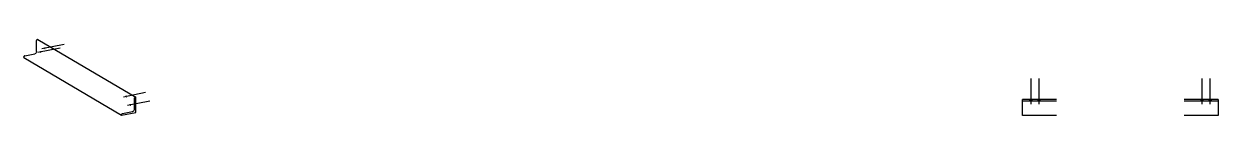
# Model space of a CAD drawing. Header units: millimetres. Extents: x 7 to 14122, y 5 to 474.
# Drawn here: x 7 to 7335, y 5 to 474 of the extents above; entities that cross this region are included whole.
import ezdxf

# ---------------------------------------------------------------- set-up
doc = ezdxf.new("R2010")
doc.units = ezdxf.units.MM
doc.linetypes.add('DXK_LINE_DOT2', pattern=[3.9198, 1.9599, -1.9599])
doc.layers.add('STÅL', color=7, linetype='Continuous')

msp = doc.modelspace()

# ---------------------------------------------------------------- hatches: boundary and pattern name
at = {"layer": 'STÅL', "linetype": 'Continuous'}
for points in [[(113.4, 396.7), (113.6, 395.3), (113.6, 393.9), (113.5, 392.6), (113.3, 391.4), (112.9, 390.5), (112.4, 389.8), (111.8, 389.3), (111.2, 389.2), (110.4, 389.4), (109.7, 389.8), (109, 390.6), (108.3, 391.6), (107.7, 392.7), (107.3, 394.1), (106.9, 395.5), (106.7, 396.9), (106.6, 398.3), (106.7, 399.6), (107, 400.8), (107.4, 401.7), (107.9, 402.4), (108.5, 402.9), (109.1, 403), (109.8, 402.8), (110.6, 402.4), (111.3, 401.6), (112, 400.7), (112.5, 399.5), (113, 398.2)], [(138.4, 419.5), (138.6, 418.1), (138.6, 416.7), (138.5, 415.4), (138.3, 414.2), (137.9, 413.3), (137.4, 412.6), (136.8, 412.1), (136.2, 412), (135.4, 412.2), (134.7, 412.6), (134, 413.4), (133.3, 414.3), (132.7, 415.5), (132.3, 416.8), (131.9, 418.2), (131.7, 419.7), (131.6, 421.1), (131.7, 422.4), (132, 423.6), (132.4, 424.5), (132.9, 425.2), (133.5, 425.6), (134.1, 425.8), (134.8, 425.6), (135.6, 425.2), (136.3, 424.4), (137, 423.4), (137.5, 422.3), (138, 420.9)], [(638.4, 123.3), (638.6, 121.9), (638.6, 120.5), (638.5, 119.2), (638.3, 118), (637.9, 117.1), (637.4, 116.4), (636.8, 115.9), (636.2, 115.8), (635.4, 116), (634.7, 116.4), (634, 117.2), (633.3, 118.1), (632.7, 119.3), (632.3, 120.6), (631.9, 122.1), (631.7, 123.5), (631.6, 124.9), (631.7, 126.2), (632, 127.4), (632.4, 128.3), (632.9, 129), (633.5, 129.5), (634.1, 129.6), (634.8, 129.4), (635.6, 129), (636.3, 128.2), (637, 127.2), (637.5, 126.1), (638, 124.7)], [(663.4, 70.9), (663.6, 69.5), (663.6, 68.1), (663.5, 66.8), (663.3, 65.6), (662.9, 64.7), (662.4, 64), (661.8, 63.5), (661.2, 63.4), (660.4, 63.6), (659.7, 64), (659, 64.8), (658.3, 65.7), (657.7, 66.9), (657.3, 68.2), (656.9, 69.7), (656.7, 71.1), (656.6, 72.5), (656.7, 73.8), (657, 75), (657.4, 75.9), (657.9, 76.6), (658.5, 77.1), (659.1, 77.2), (659.8, 77), (660.6, 76.6), (661.3, 75.8), (662, 74.8), (662.5, 73.7), (663, 72.3)], [(6192.4, 104.8), (6178.4, 104.8), (6178.4, 94.8), (6192.4, 94.8)], [(6242.4, 104.8), (6228.4, 104.8), (6228.4, 94.8), (6242.4, 94.8)], [(7242.4, 104.8), (7228.4, 104.8), (7228.4, 94.8), (7242.4, 94.8)], [(7292.4, 104.8), (7278.4, 104.8), (7278.4, 94.8), (7292.4, 94.8)]]:
    msp.add_hatch(color=96, dxfattribs=at).paths.add_polyline_path(points)

# ---------------------------------------------------------------- linework, layer by layer
at = {"layer": 'STÅL', "color": 2, "linetype": 'Continuous'}
for p, q in [((85.5, 468.6), (85.1, 466.4)), ((85.1, 398.7), (85.1, 466.4)), ((86.7, 470.6), (85.5, 468.6)), ((88.3, 472.2), (86.7, 470.6)), ((90.3, 473), (88.3, 472.2)), ((90.3, 473), (93.8, 473.7)), ((93.8, 473.7), (693.8, 118.3)), ((7.6, 368.6), (7.2, 366.4)), ((8.7, 370.7), (7.6, 368.6)), ((10.4, 372.2), (8.7, 370.7)), ((12.4, 373.1), (10.4, 372.2)), ((12.4, 373.1), (74.7, 385.4)), ((78.7, 387), (74.7, 385.4)), ((82.1, 390.1), (78.7, 387)), ((84.4, 394.2), (82.1, 390.1)), ((85.1, 398.7), (84.4, 394.2)), ((7.2, 362.6), (7.2, 366.4)), ((7.2, 362.6), (607.2, 7.2)), ((685.1, 110.9), (685.5, 113.2)), ((685.1, 43.3), (685.1, 110.9)), ((685.5, 113.2), (686.7, 115.2)), ((686.7, 115.2), (688.3, 116.8)), ((688.3, 116.8), (690.3, 117.6)), ((693.8, 118.3), (690.3, 117.6)), ((693.8, 24.3), (693.8, 118.3)), ((6135.4, 8.5), (6135.4, 104.8)), ((6344.4, 104.8), (6135.4, 104.8)), ((6344.4, 94.8), (6135.4, 94.8)), ((7335.4, 104.8), (7126.4, 104.8)), ((7335.4, 94.8), (7126.4, 94.8)), ((7335.4, 104.8), (7335.4, 4.8)), ((607.2, 7.2), (693.8, 24.3)), ((607.2, 11), (607.6, 13.2)), ((607.2, 11), (607.2, 7.2)), ((607.6, 13.2), (608.7, 15.2)), ((608.7, 15.2), (610.4, 16.8)), ((610.4, 16.8), (612.4, 17.6)), ((612.4, 17.6), (674.7, 29.9)), ((674.7, 29.9), (678.7, 31.6)), ((678.7, 31.6), (682.1, 34.7)), ((682.1, 34.7), (684.4, 38.8)), ((684.4, 38.8), (685.1, 43.3)), ((6135.4, 5.3), (6135.4, 8.5)), ((6135.4, 4.8), (6135.4, 5.3)), ((6344.4, 4.8), (6135.4, 4.8)), ((7335.4, 4.8), (7126.4, 4.8))]:
    msp.add_line(p, q, dxfattribs=at)
at = {"layer": 'STÅL', "color": 96, "linetype": 'Continuous'}
for p, q in [((254.2, 442.4), (117.8, 415.5)), ((229.2, 419.6), (92.8, 392.7)), ((6185.4, 232.3), (6185.4, 74.8)), ((6235.4, 232.3), (6235.4, 74.8)), ((7235.4, 232.3), (7235.4, 74.8)), ((7285.4, 232.3), (7285.4, 74.8)), ((754.2, 146.2), (617.8, 119.3)), ((779.2, 93.8), (642.8, 66.9)), ((6178.4, 104.8), (6178.4, 94.8)), ((6192.4, 104.8), (6192.4, 94.8)), ((6228.4, 104.8), (6228.4, 94.8)), ((6242.4, 104.8), (6242.4, 94.8)), ((7228.4, 104.8), (7228.4, 94.8)), ((7242.4, 104.8), (7242.4, 94.8)), ((7278.4, 104.8), (7278.4, 94.8)), ((7292.4, 104.8), (7292.4, 94.8))]:
    msp.add_line(p, q, dxfattribs=at)
at = {"layer": 'STÅL', "color": 7, "linetype": 'DXK_LINE_DOT2'}
msp.add_line((6135.4, 4.8), (6135.4, 8.5), dxfattribs=at)

doc.saveas('drawing.dxf')
